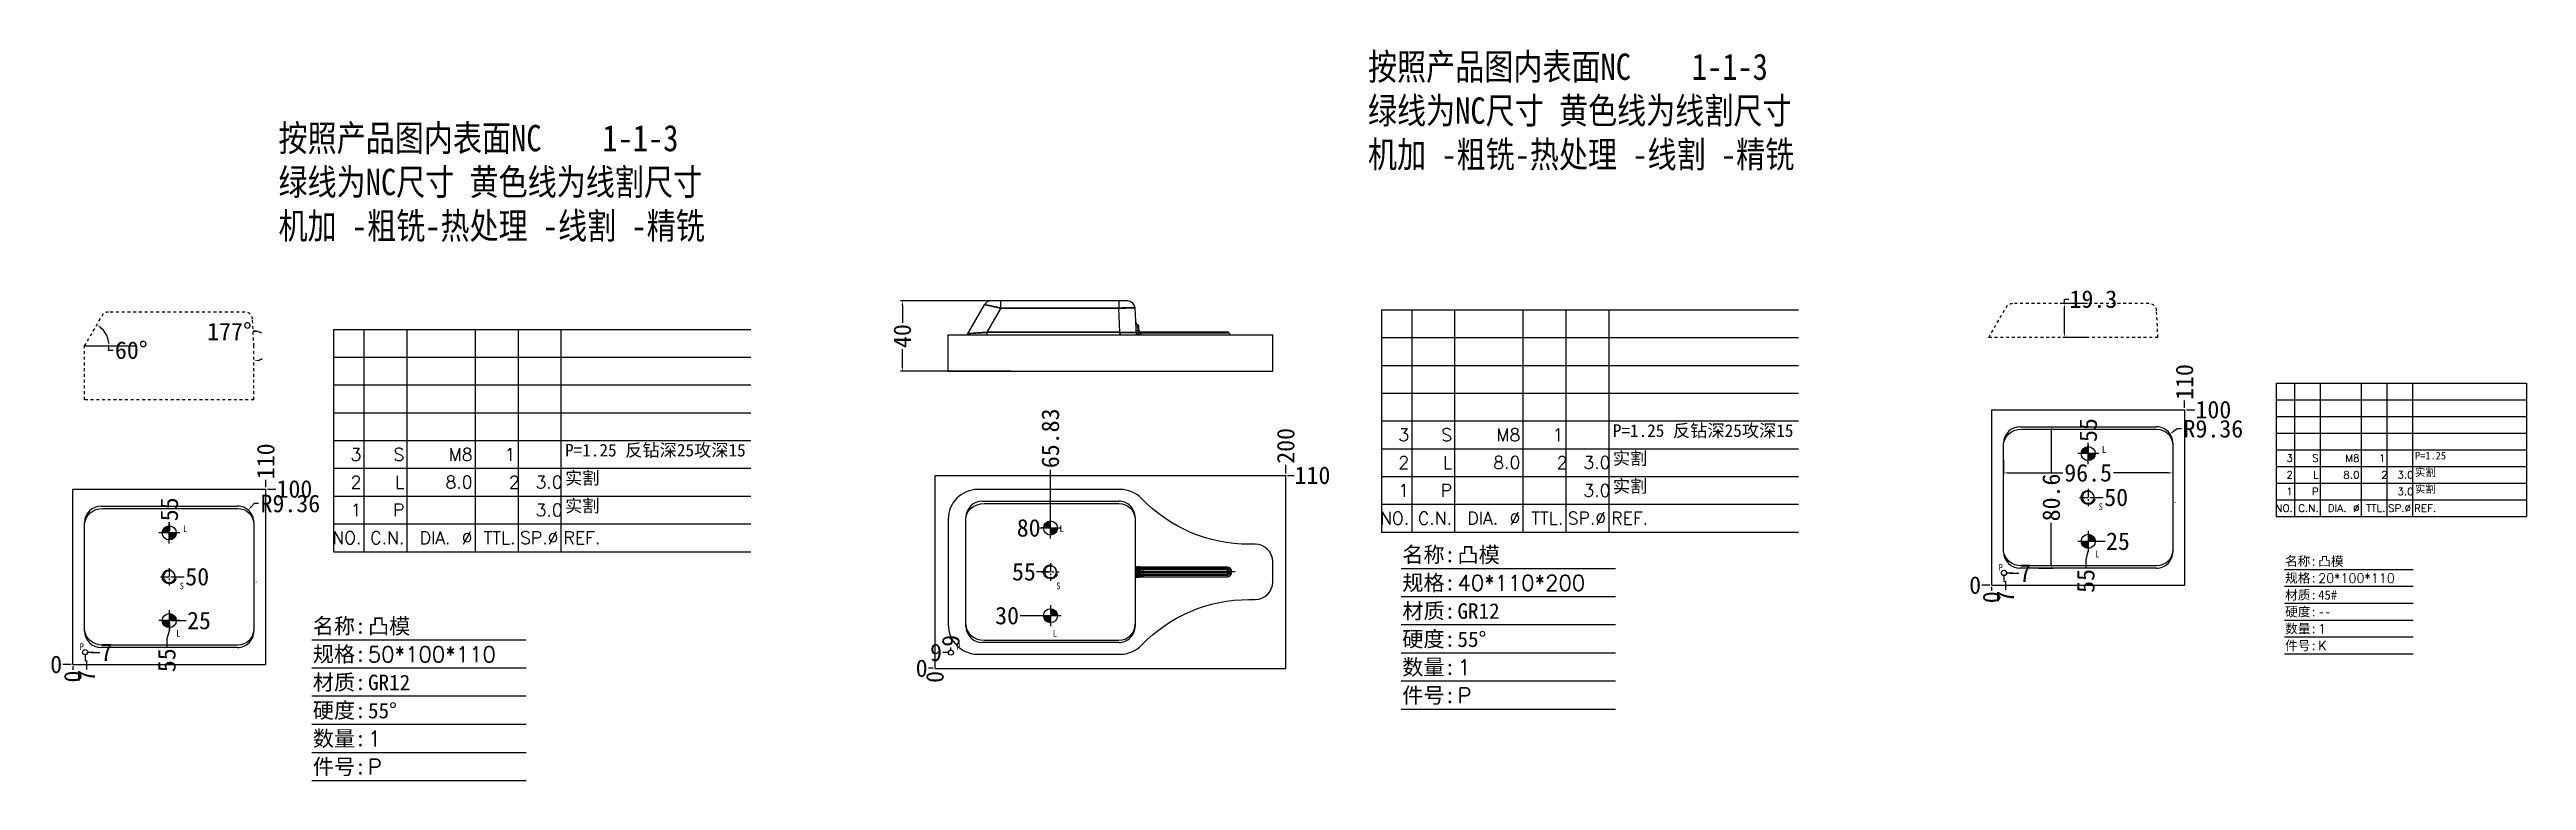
# Model space of a CAD drawing. Header units: millimetres. Extents: x 1371 to 2783, y 14891 to 15308.
import ezdxf
from ezdxf.enums import TextEntityAlignment as Align

# ---------------------------------------------------------------- set-up
doc = ezdxf.new("R2010")
doc.units = ezdxf.units.MM
doc.header["$LTSCALE"] = 16.335
doc.header["$PDMODE"] = 3
doc.header["$PDSIZE"] = 8
doc.linetypes.add('CENTER', pattern=[0.6, 0.375, -0.075, 0.075, -0.075])
doc.linetypes.add('HIDDEN', pattern=[0.2, 0.1, -0.1])
doc.layers.get('0').update_dxf_attribs({"linetype": 'CONTINUOUS'})
doc.layers.get('Defpoints').update_dxf_attribs({"linetype": 'CONTINUOUS'})
doc.layers.add('+BZ', color=1, linetype='CONTINUOUS', lineweight=13)
doc.layers.add('DEFAULT_2', color=8, linetype='HIDDEN')
doc.styles.add('MYCHINA', font='SimSun.ttf')
doc.styles.get("Standard").update_dxf_attribs({"font": 'txt', "width": 0.85})
doc.styles.add('STANDERD', font='TXT.shx')
doc.styles.add('standern', font='txt.shx')
doc.styles.add('文字', font='NSimSun.ttf')
doc.dimstyles.new('ISO-25_WS', dxfattribs={"dimtxt": 10, "dimasz": 2.5, "dimexe": 1, "dimexo": 1, "dimgap": 1, "dimtad": 0, "dimtoh": 1, "dimdsep": 46, "dimtxsty": '文字', "dimcen": 0, "dimclrd": 256, "dimclre": 256, "dimclrt": 256, "dimazin": 2, "dimtp": 0.1, "dimtfac": 1, "dimtofl": 0, "dimtmove": 0, "dimatfit": 3, "dimfxl": 0, "dimtolj": 1, "dimarcsym": 0})

msp = doc.modelspace()

# ---------------------------------------------------------------- texts
at = {"layer": '+BZ', "char_height": 3.84, "width": 78.65622, "attachment_point": 1}
for s, insert in [('L', (2541.385, 15081.471)), ('S', (2539.532, 15048.883)), ('L', (1447.408, 15036.273)), ('L', (1947.143, 15036.348)), ('P', (2482.533, 15014.251)), ('L', (2537.55, 15021.831)), ('S', (1445.555, 15003.685)), ('S', (1945.29, 15003.759)), ('P', (1388.556, 14969.053)), ('L', (1443.573, 14976.633)), ('P', (1888.291, 14969.127)), ('L', (1943.308, 14976.707))]:
    msp.add_mtext(s, dxfattribs=dict(at, insert=insert))
at = {"color": 0, "lineweight": -2, "style": 'STANDERD'}
for s, height, p in [('3', 7.2, (2146.428, 15084.299)), ('S', 7.2, (2170.908, 15084.299)), ('M8', 7.2, (2209.788, 15084.299)), ('1', 7.2, (2234.268, 15084.299)), ('3', 7.2, (1549.103, 15073.137)), ('S', 7.2, (1573.583, 15073.137)), ('M8', 7.2, (1612.463, 15073.137)), ('1', 7.2, (1636.943, 15073.137)), ('2', 7.2, (2146.428, 15068.459)), ('L', 7.2, (2170.908, 15068.459)), ('8.0', 7.2, (2209.788, 15068.459)), ('2', 7.2, (2236.67, 15068.459)), ('3.0', 7.2, (2261.15, 15068.459)), ('3', 4.32, (2650.226, 15072.428)), ('2', 4.32, (2650.226, 15062.924)), ('S', 4.32, (2664.914, 15072.428)), ('L', 4.32, (2664.914, 15062.924)), ('8.0', 4.32, (2688.242, 15062.924)), ('M8', 4.32, (2688.242, 15072.428)), ('1', 4.32, (2702.93, 15072.428)), ('2', 4.32, (2704.372, 15062.924)), ('3.0', 4.32, (2719.06, 15062.924)), ('2', 7.2, (1549.103, 15057.297)), ('L', 7.2, (1573.583, 15057.297)), ('8.0', 7.2, (1612.463, 15057.297)), ('2', 7.2, (1639.345, 15057.297)), ('3.0', 7.2, (1663.825, 15057.297)), ('1', 7.2, (2146.428, 15052.619)), ('P', 7.2, (2170.908, 15052.619)), ('3.0', 7.2, (2261.15, 15052.619)), ('1', 4.32, (2650.226, 15053.42)), ('P', 4.32, (2664.914, 15053.42)), ('3.0', 4.32, (2719.06, 15053.42)), ('1', 7.2, (1549.103, 15041.457)), ('P', 7.2, (1573.583, 15041.457)), ('3.0', 7.2, (1663.825, 15041.457)), ('NO.', 7.2, (2146.428, 15036.779)), ('C.N.', 7.2, (2170.908, 15036.779)), ('DIA. %%c', 7.2, (2209.788, 15036.779)), ('TTL.', 7.2, (2234.268, 15036.779)), ('SP.%%c', 7.2, (2258.748, 15036.779)), ('NO.', 4.32, (2650.226, 15043.916)), ('C.N.', 4.32, (2664.914, 15043.916)), ('DIA. %%c', 4.32, (2688.242, 15043.916)), ('TTL.', 4.32, (2702.93, 15043.916)), ('SP.%%c', 4.32, (2717.618, 15043.916)), ('NO.', 7.2, (1549.103, 15025.617)), ('C.N.', 7.2, (1573.583, 15025.617)), ('DIA. %%c', 7.2, (1612.463, 15025.617)), ('TTL.', 7.2, (1636.943, 15025.617)), ('SP.%%c', 7.2, (1661.423, 15025.617))]:
    msp.add_text(s, height=height, dxfattribs=at).set_placement(p, align=Align.RIGHT)
for height, p in [(7.2, (2261.628, 15036.779)), (4.32, (2719.346, 15043.916)), (7.2, (1664.303, 15025.617))]:
    msp.add_text('REF.', height=height, dxfattribs=at).set_placement(p)
at = {"char_height": 15, "width": 322.98725, "attachment_point": 1}
for insert in [(2122.927, 15305.22), (1501.83, 15264.534)]:
    msp.add_mtext('按照产品图内表面NC    1-1-3\\P绿线为NC尺寸 黄色线为线割尺寸   \\P机加 -粗铣-热处理 -线割 -精铣  \\P          ', dxfattribs=dict(at, insert=insert))
at = {"color": 0, "lineweight": -2, "attachment_point": 1, "style": 'STANDERD'}
for s, insert, char_height, width in [('{\\fNSimSun|b0|i0|c134|p49;P=1.25 反钻深25攻深15}', (1665.193, 15082.752), 7.2, 105.85439), ('{\\fNSimSun|b0|i0|c134|p49;P=1.25 反钻深25攻深15}', (2262.519, 15093.915), 7.2, 105.85439), ('{\\fNSimSun|b0|i0|c134|p49;实割}', (1665.193, 15066.912), 7.2, 105.85439), ('{\\fNSimSun|b0|i0|c134|p49;实割}', (2262.519, 15078.075), 7.2, 105.85439), ('{\\fNSimSun|b0|i0|c134|p49;实割}', (2719.881, 15068.694), 4.32, 63.51263), ('{\\fNSimSun|b0|i0|c134|p49;P=1.25 }', (2719.881, 15078.198), 4.32, 63.51263), ('{\\fNSimSun|b0|i0|c134|p49;实割}', (2262.519, 15062.235), 7.2, 105.85439), ('{\\fNSimSun|b0|i0|c134|p49;实割}', (2719.881, 15059.19), 4.32, 63.51263), ('{\\fNSimSun|b0|i0|c134|p49;实割}', (1665.193, 15051.072), 7.2, 105.85439)]:
    msp.add_mtext(s, dxfattribs=dict(at, insert=insert, char_height=char_height, width=width))

# ---------------------------------------------------------------- blocks, each defined once
blk = doc.blocks.new('loc')
at = {"linetype": 'CENTER'}
for p, q in [((0.75, 0), (-0.75, 0)), ((0.5, -0.05), (-0.5, 0.05)), ((0.5, -0.03), (-0.5, 0.03)), ((0.49, -0.11), (-0.49, 0.11)), ((0.49, -0.08), (-0.49, 0.08)), ((0.48, -0.13), (-0.48, 0.13)), ((0.47, -0.16), (-0.47, 0.16)), ((0.46, -0.19), (-0.46, 0.19)), ((0.45, -0.21), (-0.45, 0.21)), ((0.44, -0.23), (-0.44, 0.23)), ((0.43, -0.26), (-0.43, 0.26)), ((0.41, -0.28), (-0.41, 0.28)), ((0.4, -0.3), (-0.4, 0.3)), ((0.38, -0.32), (-0.38, 0.32)), ((0.36, -0.34), (-0.36, 0.34)), ((0.34, -0.36), (-0.34, 0.36)), ((0.32, -0.38), (-0.32, 0.38)), ((0.3, -0.4), (-0.3, 0.4)), ((0.28, -0.41), (-0.28, 0.41)), ((0.26, -0.43), (-0.26, 0.43)), ((0.23, -0.44), (-0.23, 0.44)), ((0.21, -0.45), (-0.21, 0.45)), ((0.19, -0.46), (-0.19, 0.46)), ((0.16, -0.47), (-0.16, 0.47)), ((0.13, -0.48), (-0.13, 0.48)), ((0.11, -0.49), (-0.11, 0.49)), ((0.08, -0.49), (-0.08, 0.49)), ((0.05, -0.5), (-0.05, 0.5)), ((0.03, -0.5), (-0.03, 0.5)), ((0, -0.75), (0, 0.75))]:
    blk.add_line(p, q, dxfattribs=at)
blk = doc.blocks.new('LSK')
at = {"linetype": 'CENTER'}
for p, q in [((47.6, -277), (60.1, -277)), ((53.9, -283.2), (53.9, -270.7))]:
    blk.add_line(p, q, dxfattribs=at)
blk.add_circle((53.9, -277), 4.25)
blk.add_arc((53.9, -277), 5, 15, 285)
blk = doc.blocks.new('M10')
blk.add_blockref('LSK', (-53.9, 277))
blk = doc.blocks.new('*D222')
at = {"lineweight": -2}
blk.add_line((2477.5, 15002.2), (2472.9, 15002.2), dxfattribs=at)
at = {"layer": 'Defpoints', "color": 0}
for p in [(2472.9, 15002.2), (2478.5, 15002.2), (2478.5, 15002.2)]:
    blk.add_point(p, dxfattribs=at)
at = {"insert": (2469.1, 15002.2), "char_height": 10, "attachment_point": 5, "style": '文字'}
blk.add_mtext('\\A1;0', dxfattribs=at)
blk = doc.blocks.new('*D217')
at = {"lineweight": -2}
blk.add_line((2478.5, 15001.2), (2478.5, 14999.1), dxfattribs=at)
at = {"layer": 'Defpoints', "color": 0}
for p in [(2478.5, 15002.2), (2478.5, 15002.2), (2478.5, 14999.1)]:
    blk.add_point(p, dxfattribs=at)
at = {"insert": (2478.5, 14995.3), "char_height": 10, "attachment_point": 5, "rotation": 90, "style": '文字'}
blk.add_mtext('\\A1;0', dxfattribs=at)
blk = doc.blocks.new('*D223')
at = {"lineweight": -2}
blk.add_line((2534.5, 15027.2), (2543.2, 15027.2), dxfattribs=at)
at = {"layer": 'Defpoints', "color": 0}
for p in [(2533.5, 15027.2), (2543.2, 15027.2), (2478.5, 15002.2)]:
    blk.add_point(p, dxfattribs=at)
at = {"insert": (2550.5, 15027.2), "char_height": 10, "attachment_point": 5, "style": '文字'}
blk.add_mtext('\\A1;25', dxfattribs=at)
blk = doc.blocks.new('*D218')
at = {"lineweight": -2}
blk.add_line((2534.5, 15052.2), (2542.1, 15052.2), dxfattribs=at)
at = {"layer": 'Defpoints', "color": 0}
for p in [(2533.5, 15052.2), (2542.1, 15052.2), (2478.5, 15002.2)]:
    blk.add_point(p, dxfattribs=at)
at = {"insert": (2549.5, 15052.2), "char_height": 10, "attachment_point": 5, "style": '文字'}
blk.add_mtext('\\A1;50', dxfattribs=at)
blk = doc.blocks.new('*D224')
at = {"lineweight": -2}
for p, q in [((2533.5, 15026.2), (2533.5, 15021.9)), ((2533.5, 15021.9), (2532.2, 15016.9)), ((2532.2, 15016.9), (2532.2, 15011.9))]:
    blk.add_line(p, q, dxfattribs=at)
at = {"layer": 'Defpoints', "color": 0}
for p in [(2533.5, 15027.2), (2532.2, 15011.9), (2478.5, 15002.2)]:
    blk.add_point(p, dxfattribs=at)
at = {"insert": (2532.2, 15004.6), "char_height": 10, "attachment_point": 5, "rotation": 90, "style": '文字'}
blk.add_mtext('\\A1;55', dxfattribs=at)
blk = doc.blocks.new('*D225')
at = {"lineweight": -2}
blk.add_line((2588.5, 15103.2), (2588.5, 15107.5), dxfattribs=at)
at = {"layer": 'Defpoints', "color": 0}
for p in [(2588.5, 15107.5), (2588.5, 15102.2), (2478.5, 15002.2)]:
    blk.add_point(p, dxfattribs=at)
at = {"insert": (2588.5, 15118), "char_height": 10, "attachment_point": 5, "rotation": 90, "style": '文字'}
blk.add_mtext('\\A1;110', dxfattribs=at)
blk = doc.blocks.new('*D219')
at = {"lineweight": -2}
blk.add_line((2589.5, 15102.2), (2594.4, 15102.2), dxfattribs=at)
at = {"layer": 'Defpoints', "color": 0}
for p in [(2588.5, 15102.2), (2594.4, 15102.2), (2478.5, 15002.2)]:
    blk.add_point(p, dxfattribs=at)
at = {"insert": (2604.9, 15102.2), "char_height": 10, "attachment_point": 5, "style": '文字'}
blk.add_mtext('\\A1;100', dxfattribs=at)
blk = doc.blocks.new('*D226')
at = {"lineweight": -2}
for p, q in [((2533.5, 15078.2), (2533.5, 15082.2)), ((2533.5, 15082.2), (2533.6, 15078.3)), ((2533.6, 15078.3), (2533.6, 15083.3))]:
    blk.add_line(p, q, dxfattribs=at)
at = {"layer": 'Defpoints', "color": 0}
for p in [(2533.6, 15083.3), (2533.5, 15077.2), (2478.5, 15002.2)]:
    blk.add_point(p, dxfattribs=at)
at = {"insert": (2533.6, 15090.6), "char_height": 10, "attachment_point": 5, "rotation": 90, "style": '文字'}
blk.add_mtext('\\A1;55', dxfattribs=at)
blk = doc.blocks.new('*D227')
at = {"lineweight": -2}
for p, q in [((2485.3, 15073.5), (2485.3, 15065.2)), ((2581.8, 15073.5), (2581.8, 15065.2)), ((2487.8, 15066.2), (2519.1, 15066.2)), ((2579.3, 15066.2), (2548, 15066.2))]:
    blk.add_line(p, q, dxfattribs=at)
for points in [[(2487.8, 15066.6), (2487.8, 15065.8), (2485.3, 15066.2)], [(2579.3, 15066.6), (2579.3, 15065.8), (2581.8, 15066.2)]]:
    blk.add_solid(points)
at = {"layer": 'Defpoints', "color": 0}
for p in [(2485.3, 15074.5), (2581.8, 15074.5), (2485.3, 15066.2)]:
    blk.add_point(p, dxfattribs=at)
at = {"insert": (2533.5, 15066.2), "char_height": 10, "attachment_point": 5, "style": '文字'}
blk.add_mtext('\\A1;96.5', dxfattribs=at)
blk = doc.blocks.new('*D228')
at = {"lineweight": -2}
for p, q in [((2507.8, 15092.5), (2513.5, 15092.5)), ((2512.5, 15090), (2512.5, 15066.7)), ((2512.5, 15014.4), (2512.5, 15037.7)), ((2505.4, 15011.9), (2513.5, 15011.9))]:
    blk.add_line(p, q, dxfattribs=at)
for points in [[(2512, 15090), (2512.9, 15090), (2512.5, 15092.5)], [(2512, 15014.4), (2512.9, 15014.4), (2512.5, 15011.9)]]:
    blk.add_solid(points)
at = {"layer": 'Defpoints', "color": 0}
for p in [(2506.8, 15092.5), (2504.4, 15011.9), (2512.5, 15011.9)]:
    blk.add_point(p, dxfattribs=at)
at = {"insert": (2512.5, 15052.2), "char_height": 10, "attachment_point": 5, "rotation": 90, "style": '文字'}
blk.add_mtext('\\A1;80.6', dxfattribs=at)
blk = doc.blocks.new('GDK')
for p, q in [((0.64, -3.96), (28.24, -3.96)), ((0.64, -7.59), (28.24, -7.59)), ((0.64, -11.21), (28.24, -11.21)), ((0.64, -14.84), (28.24, -14.84)), ((0.64, -18.47), (28.24, -18.47)), ((0.64, -22.09), (28.24, -22.09))]:
    blk.add_line(p, q)
at = {"style": 'MYCHINA'}
for s, p in [('名称:', (0.76, -3.18)), ('规格:', (0.76, -6.81)), ('材质:', (0.76, -10.44)), ('硬度:', (0.76, -14.06)), ('数量:', (0.76, -17.69)), ('件号:', (0.76, -21.32))]:
    blk.add_text(s, height=2, dxfattribs=at).set_placement(p)
for tag, p, style in [('NAME', (7.87, -3.21), 'MYCHINA'), ('DIM', (7.87, -6.84), 'standern'), ('MATERIAL', (7.87, -10.46), 'MYCHINA'), ('HRC', (7.87, -14.09), 'MYCHINA'), ('TTL', (7.87, -17.72), 'standern'), ('NO', (7.87, -21.34), 'standern')]:
    blk.add_attdef(tag, p, '', height=2, dxfattribs=dict(style=style))
blk = doc.blocks.new('*D229')
at = {"lineweight": -2}
for p, q in [((2486.5, 15009.2), (2490.5, 15009.2)), ((2490.5, 15009.2), (2488.9, 15009.1)), ((2488.9, 15009.1), (2493.9, 15009.1))]:
    blk.add_line(p, q, dxfattribs=at)
at = {"layer": 'Defpoints', "color": 0}
for p in [(2478.5, 15002.2), (2485.5, 15009.2), (2493.9, 15009.1)]:
    blk.add_point(p, dxfattribs=at)
at = {"insert": (2497.6, 15009.1), "char_height": 10, "attachment_point": 5, "style": '文字'}
blk.add_mtext('\\A1;7', dxfattribs=at)
blk = doc.blocks.new('*D220')
at = {"lineweight": -2}
for p, q in [((2485.5, 15008.2), (2485.5, 15004.2)), ((2485.5, 15004.2), (2486.3, 15004.4)), ((2486.3, 15004.4), (2486.3, 14999.4))]:
    blk.add_line(p, q, dxfattribs=at)
at = {"layer": 'Defpoints', "color": 0}
for p in [(2478.5, 15002.2), (2485.5, 15009.2), (2486.3, 14999.4)]:
    blk.add_point(p, dxfattribs=at)
at = {"insert": (2486.3, 14995.7), "char_height": 10, "attachment_point": 5, "rotation": 90, "style": '文字'}
blk.add_mtext('\\A1;7', dxfattribs=at)
blk = doc.blocks.new('*D221')
at = {"lineweight": -2}
for p, q in [((2584.3, 15091.3), (2582.2, 15089.8)), ((2586.8, 15091.3), (2584.3, 15091.3))]:
    blk.add_line(p, q, dxfattribs=at)
blk.add_solid([(2582, 15090.2), (2582.4, 15089.5), (2580.2, 15088.4)])
at = {"layer": 'Defpoints', "color": 0}
for p in [(2572.4, 15083.1), (2580.2, 15088.4)]:
    blk.add_point(p, dxfattribs=at)
at = {"insert": (2604.9, 15091.3), "char_height": 10, "attachment_point": 5, "style": '文字'}
blk.add_mtext('\\A1;R9.36', dxfattribs=at)
blk = doc.blocks.new('*D230')
at = {"lineweight": -2}
for p, q in [((2533.1, 15162.7), (2519, 15162.7)), ((2520, 15162.7), (2520, 15165.2)), ((2520, 15165.2), (2522.5, 15165.2)), ((2520, 15145.9), (2520, 15160.2)), ((2533.1, 15143.4), (2519, 15143.4))]:
    blk.add_line(p, q, dxfattribs=at)
for points in [[(2519.6, 15160.2), (2520.4, 15160.2), (2520, 15162.7)], [(2519.6, 15145.9), (2520.4, 15145.9), (2520, 15143.4)]]:
    blk.add_solid(points)
at = {"layer": 'Defpoints', "color": 0}
for p in [(2520, 15162.7), (2534.1, 15162.7), (2534.1, 15143.4)]:
    blk.add_point(p, dxfattribs=at)
at = {"insert": (2536.5, 15165.2), "char_height": 10, "attachment_point": 5, "style": '文字'}
blk.add_mtext('\\A1;19.3', dxfattribs=at)
blk = doc.blocks.new('*D275')
at = {"lineweight": -2}
blk.add_line((1383.6, 14957), (1378.9, 14957), dxfattribs=at)
at = {"layer": 'Defpoints', "color": 0}
for p in [(1378.9, 14957), (1384.6, 14957), (1384.6, 14957)]:
    blk.add_point(p, dxfattribs=at)
at = {"insert": (1375.1, 14957), "char_height": 10, "attachment_point": 5, "style": '文字'}
blk.add_mtext('\\A1;0', dxfattribs=at)
blk = doc.blocks.new('*D260')
at = {"lineweight": -2}
blk.add_line((1384.6, 14956), (1384.6, 14953.9), dxfattribs=at)
at = {"layer": 'Defpoints', "color": 0}
for p in [(1384.6, 14957), (1384.6, 14957), (1384.6, 14953.9)]:
    blk.add_point(p, dxfattribs=at)
at = {"insert": (1384.6, 14950.1), "char_height": 10, "attachment_point": 5, "rotation": 90, "style": '文字'}
blk.add_mtext('\\A1;0', dxfattribs=at)
blk = doc.blocks.new('*D276')
at = {"lineweight": -2}
blk.add_line((1440.6, 14982), (1449.2, 14982), dxfattribs=at)
at = {"layer": 'Defpoints', "color": 0}
for p in [(1439.6, 14982), (1449.2, 14982), (1384.6, 14957)]:
    blk.add_point(p, dxfattribs=at)
at = {"insert": (1456.5, 14982), "char_height": 10, "attachment_point": 5, "style": '文字'}
blk.add_mtext('\\A1;25', dxfattribs=at)
blk = doc.blocks.new('*D261')
at = {"lineweight": -2}
blk.add_line((1440.6, 15007), (1448.1, 15007), dxfattribs=at)
at = {"layer": 'Defpoints', "color": 0}
for p in [(1439.6, 15007), (1448.1, 15007), (1384.6, 14957)]:
    blk.add_point(p, dxfattribs=at)
at = {"insert": (1455.5, 15007), "char_height": 10, "attachment_point": 5, "style": '文字'}
blk.add_mtext('\\A1;50', dxfattribs=at)
blk = doc.blocks.new('*D277')
at = {"lineweight": -2}
for p, q in [((1439.6, 14976.7), (1438.2, 14971.7)), ((1438.2, 14971.7), (1438.2, 14966.7)), ((1439.6, 14981), (1439.6, 14976.7))]:
    blk.add_line(p, q, dxfattribs=at)
at = {"layer": 'Defpoints', "color": 0}
for p in [(1439.6, 14982), (1384.6, 14957), (1438.2, 14966.7)]:
    blk.add_point(p, dxfattribs=at)
at = {"insert": (1438.2, 14959.4), "char_height": 10, "attachment_point": 5, "rotation": 90, "style": '文字'}
blk.add_mtext('\\A1;55', dxfattribs=at)
blk = doc.blocks.new('*D278')
at = {"lineweight": -2}
blk.add_line((1494.6, 15058), (1494.6, 15062.3), dxfattribs=at)
at = {"layer": 'Defpoints', "color": 0}
for p in [(1494.6, 15062.3), (1494.6, 15057), (1384.6, 14957)]:
    blk.add_point(p, dxfattribs=at)
at = {"insert": (1494.6, 15072.8), "char_height": 10, "attachment_point": 5, "rotation": 90, "style": '文字'}
blk.add_mtext('\\A1;110', dxfattribs=at)
blk = doc.blocks.new('*D262')
at = {"lineweight": -2}
blk.add_line((1495.6, 15057), (1500.4, 15057), dxfattribs=at)
at = {"layer": 'Defpoints', "color": 0}
for p in [(1494.6, 15057), (1500.4, 15057), (1384.6, 14957)]:
    blk.add_point(p, dxfattribs=at)
at = {"insert": (1510.9, 15057), "char_height": 10, "attachment_point": 5, "style": '文字'}
blk.add_mtext('\\A1;100', dxfattribs=at)
blk = doc.blocks.new('*D279')
at = {"lineweight": -2}
for p, q in [((1439.6, 15033.1), (1439.6, 15038.1)), ((1439.6, 15033), (1439.6, 15037)), ((1439.6, 15037), (1439.6, 15033.1))]:
    blk.add_line(p, q, dxfattribs=at)
at = {"layer": 'Defpoints', "color": 0}
for p in [(1439.6, 15038.1), (1439.6, 15032), (1384.6, 14957)]:
    blk.add_point(p, dxfattribs=at)
at = {"insert": (1439.6, 15045.4), "char_height": 10, "attachment_point": 5, "rotation": 90, "style": '文字'}
blk.add_mtext('\\A1;55', dxfattribs=at)
blk = doc.blocks.new('*D263')
at = {"lineweight": -2}
for p, q in [((1392.6, 14964), (1396.6, 14964)), ((1396.6, 14964), (1395, 14963.9)), ((1395, 14963.9), (1400, 14963.9))]:
    blk.add_line(p, q, dxfattribs=at)
at = {"layer": 'Defpoints', "color": 0}
for p in [(1384.6, 14957), (1391.6, 14964), (1400, 14963.9)]:
    blk.add_point(p, dxfattribs=at)
at = {"insert": (1403.7, 14963.9), "char_height": 10, "attachment_point": 5, "style": '文字'}
blk.add_mtext('\\A1;7', dxfattribs=at)
blk = doc.blocks.new('*D256')
at = {"lineweight": -2}
for p, q in [((1391.6, 14963), (1391.6, 14959)), ((1391.6, 14959), (1392.3, 14959.2)), ((1392.3, 14959.2), (1392.3, 14954.2))]:
    blk.add_line(p, q, dxfattribs=at)
at = {"layer": 'Defpoints', "color": 0}
for p in [(1384.6, 14957), (1391.6, 14964), (1392.3, 14954.2)]:
    blk.add_point(p, dxfattribs=at)
at = {"insert": (1392.3, 14950.5), "char_height": 10, "attachment_point": 5, "rotation": 90, "style": '文字'}
blk.add_mtext('\\A1;7', dxfattribs=at)
blk = doc.blocks.new('*D264')
at = {"lineweight": -2}
blk.add_line((1875.1, 14954.8), (1872.4, 14954.8), dxfattribs=at)
at = {"layer": 'Defpoints', "color": 0}
for p in [(1872.4, 14954.8), (1876.1, 14954.8), (1876.1, 14954.8)]:
    blk.add_point(p, dxfattribs=at)
at = {"insert": (1868.5, 14954.8), "char_height": 10, "attachment_point": 5, "style": '文字'}
blk.add_mtext('\\A1;0', dxfattribs=at)
blk = doc.blocks.new('*D257')
at = {"lineweight": -2}
blk.add_line((1876.1, 14953.8), (1876.1, 14953.8), dxfattribs=at)
at = {"layer": 'Defpoints', "color": 0}
for p in [(1876.1, 14954.8), (1876.1, 14954.8), (1876.1, 14953.8)]:
    blk.add_point(p, dxfattribs=at)
at = {"insert": (1876.1, 14949.9), "char_height": 10, "attachment_point": 5, "rotation": 90, "style": '文字'}
blk.add_mtext('\\A1;0', dxfattribs=at)
blk = doc.blocks.new('*D265')
at = {"lineweight": -2}
blk.add_line((1885.1, 14964.8), (1885.1, 14966.7), dxfattribs=at)
at = {"layer": 'Defpoints', "color": 0}
for p in [(1876.1, 14954.8), (1885.1, 14966.7), (1885.1, 14963.8)]:
    blk.add_point(p, dxfattribs=at)
at = {"insert": (1885.1, 14970.5), "char_height": 10, "attachment_point": 5, "rotation": 90, "style": '文字'}
blk.add_mtext('\\A1;9', dxfattribs=at)
blk = doc.blocks.new('*D258')
at = {"lineweight": -2}
blk.add_line((1884.1, 14963.8), (1880.6, 14963.8), dxfattribs=at)
at = {"layer": 'Defpoints', "color": 0}
for p in [(1876.1, 14954.8), (1880.6, 14963.8), (1885.1, 14963.8)]:
    blk.add_point(p, dxfattribs=at)
at = {"insert": (1876.7, 14963.8), "char_height": 10, "attachment_point": 5, "style": '文字'}
blk.add_mtext('\\A1;9', dxfattribs=at)
blk = doc.blocks.new('*D266')
at = {"lineweight": -2}
blk.add_line((2076.1, 15065.8), (2076.1, 15070.7), dxfattribs=at)
at = {"layer": 'Defpoints', "color": 0}
for p in [(2076.1, 15070.7), (2076.1, 15064.8), (1876.1, 14954.8)]:
    blk.add_point(p, dxfattribs=at)
at = {"insert": (2076.1, 15081.6), "char_height": 10, "attachment_point": 5, "rotation": 90, "style": '文字'}
blk.add_mtext('\\A1;200', dxfattribs=at)
blk = doc.blocks.new('*D259')
at = {"lineweight": -2}
blk.add_line((2077.1, 15064.8), (2080.8, 15064.8), dxfattribs=at)
at = {"layer": 'Defpoints', "color": 0}
for p in [(2076.1, 15064.8), (2080.8, 15064.8), (1876.1, 14954.8)]:
    blk.add_point(p, dxfattribs=at)
at = {"insert": (2091.3, 15064.8), "char_height": 10, "attachment_point": 5, "style": '文字'}
blk.add_mtext('\\A1;110', dxfattribs=at)
blk = doc.blocks.new('*D267')
at = {"lineweight": -2}
for p, q in [((1929.6, 14984.8), (1924.6, 14984.8)), ((1934.6, 14984.8), (1929.6, 14984.8)), ((1940.9, 14984.8), (1934.6, 14984.8))]:
    blk.add_line(p, q, dxfattribs=at)
at = {"layer": 'Defpoints', "color": 0}
for p in [(1924.6, 14984.8), (1941.9, 14984.8), (1876.1, 14954.8)]:
    blk.add_point(p, dxfattribs=at)
at = {"insert": (1917.2, 14984.8), "char_height": 10, "attachment_point": 5, "style": '文字'}
blk.add_mtext('\\A1;30', dxfattribs=at)
blk = doc.blocks.new('*D268')
at = {"lineweight": -2}
blk.add_line((1940.9, 15009.8), (1934, 15009.8), dxfattribs=at)
at = {"layer": 'Defpoints', "color": 0}
for p in [(1934, 15009.8), (1941.9, 15009.8), (1876.1, 14954.8)]:
    blk.add_point(p, dxfattribs=at)
at = {"insert": (1926.8, 15009.8), "char_height": 10, "attachment_point": 5, "style": '文字'}
blk.add_mtext('\\A1;55', dxfattribs=at)
blk = doc.blocks.new('*D269')
at = {"lineweight": -2}
blk.add_line((1940.9, 15034.8), (1936.9, 15034.8), dxfattribs=at)
at = {"layer": 'Defpoints', "color": 0}
for p in [(1936.9, 15034.8), (1941.9, 15034.8), (1876.1, 14954.8)]:
    blk.add_point(p, dxfattribs=at)
at = {"insert": (1929.5, 15034.8), "char_height": 10, "attachment_point": 5, "style": '文字'}
blk.add_mtext('\\A1;80', dxfattribs=at)
blk = doc.blocks.new('*D270')
at = {"lineweight": -2}
blk.add_line((1941.9, 15035.8), (1941.9, 15067.9), dxfattribs=at)
at = {"layer": 'Defpoints', "color": 0}
for p in [(1941.9, 15067.9), (1941.9, 15034.8), (1876.1, 14954.8)]:
    blk.add_point(p, dxfattribs=at)
at = {"insert": (1941.9, 15085.9), "char_height": 10, "attachment_point": 5, "rotation": 90, "style": '文字'}
blk.add_mtext('\\A1;65.83', dxfattribs=at)
blk = doc.blocks.new('*D271')
at = {"lineweight": -2}
for p, q in [((1919.4, 15164.2), (1856.5, 15164.2)), ((1857.5, 15161.7), (1857.5, 15151.7)), ((1919.4, 15124.2), (1856.5, 15124.2)), ((1857.5, 15126.7), (1857.5, 15136.7))]:
    blk.add_line(p, q, dxfattribs=at)
for points in [[(1857.1, 15161.7), (1857.9, 15161.7), (1857.5, 15164.2)], [(1857.1, 15126.7), (1857.9, 15126.7), (1857.5, 15124.2)]]:
    blk.add_solid(points)
at = {"layer": 'Defpoints', "color": 0}
for p in [(1857.5, 15164.2), (1920.4, 15164.2), (1920.4, 15124.2)]:
    blk.add_point(p, dxfattribs=at)
at = {"insert": (1857.5, 15144.2), "char_height": 10, "attachment_point": 5, "rotation": 90, "style": '文字'}
blk.add_mtext('\\A1;40', dxfattribs=at)
blk = doc.blocks.new('*D272')
at = {"lineweight": -2}
blk.add_line((1489.9, 15146.8), (1487.4, 15146.8), dxfattribs=at)
for start, end in [(76.1392, 93), (59.2785, 76.1392), (286.8608, 303.7215)]:
    blk.add_arc((1487.8, 15138.5), 8.53, start, end, dxfattribs=at)
for points in [[(1489.8, 15146.4), (1489.9, 15147.2), (1487.4, 15147)], [(1490.4, 15129.9), (1490.2, 15130.7), (1487.8, 15130)]]:
    blk.add_solid(points)
at = {"layer": 'Defpoints', "color": 0}
for p in [(1487, 15153.8), (1487.8, 15138.5), (1487.8, 15138.5), (1480.5, 15134.1), (1487.8, 15107.9)]:
    blk.add_point(p, dxfattribs=at)
at = {"insert": (1473.9, 15146.8), "char_height": 10, "attachment_point": 5, "style": '文字'}
blk.add_mtext('\\A1;177°', dxfattribs=at)
blk = doc.blocks.new('*D273')
at = {"lineweight": -2}
blk.add_line((1405, 15136.1), (1407.5, 15136.1), dxfattribs=at)
for start, end in [(10.3034, 49.6966), (349.6966, 0)]:
    blk.add_arc((1391.3, 15138.6), 13.9, start, end, dxfattribs=at)
for points in [[(1400.1, 15148.8), (1400.6, 15149.5), (1398.3, 15150.6)], [(1405.4, 15141.1), (1404.6, 15141), (1405.2, 15138.6)]]:
    blk.add_solid(points)
at = {"layer": 'Defpoints', "color": 0}
for p in [(1401.2, 15155.7), (1391.3, 15138.6), (1391.3, 15138.6), (1402, 15147.5), (1420.7, 15138.6)]:
    blk.add_point(p, dxfattribs=at)
at = {"insert": (1417.9, 15136.1), "char_height": 10, "attachment_point": 5, "style": '文字'}
blk.add_mtext('\\A1;60°', dxfattribs=at)
blk = doc.blocks.new('*D274')
at = {"lineweight": -2}
for p, q in [((1487.9, 15048.7), (1486.3, 15046.8)), ((1490.4, 15048.7), (1487.9, 15048.7))]:
    blk.add_line(p, q, dxfattribs=at)
blk.add_solid([(1486, 15047.1), (1486.6, 15046.6), (1484.6, 15045)])
at = {"layer": 'Defpoints', "color": 0}
for p in [(1484.6, 15045), (1478.5, 15037.9)]:
    blk.add_point(p, dxfattribs=at)
at = {"insert": (1508.6, 15048.7), "char_height": 10, "attachment_point": 5, "style": '文字'}
blk.add_mtext('\\A1;R9.36', dxfattribs=at)

# ---------------------------------------------------------------- dimensions: what is measured, and where the dimension line sits
for base, p1, p2, picture, middle in [((2520.003, 15162.694), (2534.071, 15143.394), (2534.071, 15162.694), '*D230', (2536.475, 15165.194)), ((2512.46227, 15011.87794), (2506.84555, 15092.48292), (2504.35695, 15011.87794), '*D228', (2512.46227, 15052.18043))]:
    dim = msp.add_linear_dim(base=base, p1=p1, p2=p2, angle=90, dimstyle='ISO-25_WS')
    dim.commit()
    dim.dimension.update_dxf_attribs({"geometry": picture, "text_midpoint": middle})
for base, line1, line2, picture, middle in [((1401.986, 15147.52), ((1391.322, 15138.572), (1401.228, 15155.73)), ((1391.322, 15138.572), (1420.681, 15138.572)), '*D273', (1417.88, 15136.082)), ((1480.514, 15134.098), ((1487.822, 15107.88), (1487.822, 15138.49)), ((1487.822, 15138.49), (1487.02, 15153.805)), '*D272', (1473.92, 15146.768))]:
    dim = msp.add_angular_dim_2l(base=base, line1=line1, line2=line2, dimstyle='ISO-25_WS')
    dim.commit()
    dim.dimension.update_dxf_attribs({"geometry": picture, "text_midpoint": middle})
at = {"color": 2}
dim = msp.add_linear_dim(base=(1857.531, 15164.186), p1=(1920.361, 15124.186), p2=(1920.361, 15164.186), angle=90, dimstyle='ISO-25_WS', dxfattribs=at)
dim.commit()
dim.dimension.update_dxf_attribs({"geometry": '*D271', "text_midpoint": (1857.531, 15144.186)})
for feature_location, offset, dtype, origin, picture, middle in [((2588.543, 15102.18), (0, 5.321), 1, (2478.545, 15002.18), '*D225', (2588.543, 15118.001)), ((2588.543, 15102.18), (5.829, 0), 0, (2478.545, 15002.18), '*D219', (2604.872, 15102.18)), ((2533.547, 15077.18), (0.01, 6.165), 1, (2478.545, 15002.18), '*D226', (2533.557, 15090.595)), ((1494.567, 15056.982), (0, 5.321), 1, (1384.569, 14956.982), '*D278', (1494.567, 15072.803)), ((1494.567, 15056.982), (5.829, 0), 0, (1384.569, 14956.982), '*D262', (1510.895, 15056.982)), ((1439.57, 15031.982), (0.01, 6.165), 1, (1384.569, 14956.982), '*D279', (1439.58, 15045.397)), ((2533.545, 15052.18), (8.58, 0), 0, (2478.545, 15002.18), '*D218', (2549.459, 15052.18)), ((2533.547, 15027.18), (9.632, 0), 0, (2478.545, 15002.18), '*D223', (2550.484, 15027.18)), ((2533.547, 15027.18), (-1.325, -15.302), 1, (2478.545, 15002.18), '*D224', (2532.221, 15004.628)), ((1439.569, 15006.982), (8.58, 0), 0, (1384.569, 14956.982), '*D261', (1455.482, 15006.982)), ((2485.545, 15009.18), (8.399, -0.065), 0, (2478.545, 15002.18), '*D229', (2497.639, 15009.116)), ((2478.545369017, 15002.180430899), (-5.622742648, 0), 0, (2478.545369017, 15002.180430899), '*D222', (2469.061515259, 15002.180430899)), ((2478.545369017, 15002.180430899), (0, -3.053666049), 1, (2478.545369017, 15002.180430899), '*D217', (2478.545369017, 14995.265653739)), ((2485.545, 15009.18), (0.738, -9.765), 1, (2478.545, 15002.18), '*D220', (2486.283, 14995.721)), ((1439.57, 14981.982), (9.632, 0), 0, (1384.569, 14956.982), '*D276', (1456.508, 14981.982)), ((1439.57, 14981.982), (-1.325, -15.302), 1, (1384.569, 14956.982), '*D277', (1438.245, 14959.43)), ((1391.569, 14963.982), (8.399, -0.065), 0, (1384.569, 14956.982), '*D263', (1403.662, 14963.918)), ((1885.121, 14963.786), (-4.563, 0), 0, (1876.121, 14954.786), '*D258', (1876.697, 14963.786)), ((1885.121, 14963.786), (0, 2.87), 1, (1876.121, 14954.786), '*D265', (1885.121, 14970.517)), ((1384.568503154, 14956.982224666), (-5.622742648, 0), 0, (1384.568503154, 14956.982224666), '*D275', (1375.084649395, 14956.982224666)), ((1384.568503154, 14956.982224666), (0, -3.053666049), 1, (1384.568503154, 14956.982224666), '*D260', (1384.568503154, 14950.067447506)), ((1391.569, 14963.982), (0.738, -9.765), 1, (1384.569, 14956.982), '*D256', (1392.306, 14950.523))]:
    dim = msp.add_ordinate_dim(feature_location=feature_location, offset=offset, dtype=dtype, origin=origin, dimstyle='ISO-25_WS')
    dim.commit()
    dim.dimension.update_dxf_attribs({"geometry": picture, "text_midpoint": middle})
for feature_location, offset, dtype, origin, picture, middle in [((1941.949, 15034.784), (0, 33.161), 1, (1876.121, 14954.786), '*D270', (1941.949, 15085.944)), ((2076.121, 15064.786), (0, 5.917), 1, (1876.121, 14954.786), '*D266', (2076.121, 15081.648)), ((2076.121, 15064.786), (4.659, 0), 0, (1876.121, 14954.786), '*D259', (2091.28, 15064.786)), ((1941.949, 15034.784), (-5.031, 0), 0, (1876.121, 14954.786), '*D269', (1929.473, 15034.784)), ((1941.949, 15009.786), (-7.934, 0), 0, (1876.121, 14954.786), '*D268', (1926.765, 15009.786)), ((1941.949, 14984.784), (-17.392, -0.02), 0, (1876.121, 14954.786), '*D267', (1917.224, 14984.764)), ((1876.120958612, 14954.78610117), (-3.719933107, 0), 0, (1876.120958612, 14954.78610117), '*D264', (1868.539914394, 14954.78610117)), ((1876.120958612, 14954.78610117), (0, -0.991492745), 1, (1876.120958612, 14954.78610117), '*D257', (1876.120958612, 14949.933497314))]:
    dim = msp.add_ordinate_dim(feature_location=feature_location, offset=offset, dtype=dtype, origin=origin, dimstyle='ISO-25_WS', dxfattribs=at)
    dim.commit()
    dim.dimension.update_dxf_attribs({"geometry": picture, "text_midpoint": middle})
for center, mpoint, picture, middle in [((2572.439, 15083.123), (2580.151, 15088.427), '*D221', (2604.91, 15091.26)), ((1478.462, 15037.925), (1484.645, 15044.952), '*D274', (1508.586, 15048.707))]:
    dim = msp.add_radius_dim(center=center, mpoint=mpoint, dimstyle='ISO-25_WS', dxfattribs=at)
    dim.commit()
    dim.dimension.update_dxf_attribs({"geometry": picture, "text_midpoint": middle})
dim = msp.add_linear_dim(base=(2485.299, 15066.233), p1=(2581.799, 15074.461), p2=(2485.299, 15074.461), dimstyle='ISO-25_WS')
dim.commit()
dim.dimension.update_dxf_attribs({"geometry": '*D227', "text_midpoint": (2533.549, 15066.233)})

# ---------------------------------------------------------------- linework, layer by layer
at = {"color": 3, "linetype": 'Continuous'}
for p, q in [((1894.433, 15144.886), (1904.335, 15162.036)), ((1913.681, 15160.147), (1905.711, 15146.344)), ((1905.711, 15146.307), (1913.681, 15160.111)), ((1985.832, 15164.186), (1908.058, 15164.186)), ((1913.681, 15160.147), (1913.681, 15164.186)), ((1913.681, 15160.147), (1913.681, 15160.111)), ((1913.681, 15160.147), (1980.839, 15160.147)), ((1980.839, 15160.111), (1913.681, 15160.111)), ((1980.839, 15164.186), (1980.839, 15160.147)), ((1980.839, 15160.111), (1980.839, 15160.147)), ((1981.562, 15146.344), (1980.839, 15160.147)), ((1990.062, 15160.227), (1990.065, 15160.227)), ((1990.924, 15144.886), (1990.126, 15160.111)), ((1990.126, 15160.111), (1990.126, 15160.111)), ((1905.711, 15145.586), (1905.711, 15146.344)), ((1981.562, 15146.344), (1905.711, 15146.344)), ((1981.562, 15146.307), (1905.711, 15146.307)), ((1905.711, 15145.586), (1905.711, 15144.886)), ((1990.679, 15149.554), (1991.378, 15149.585)), ((1990.789, 15146.331), (1990.848, 15146.34)), ((1992.392, 15147.435), (1990.795, 15147.351)), ((1991.622, 15150.819), (1991.801, 15147.404)), ((1992.194, 15145.614), (1992.193, 15145.782)), ((1992.392, 15147.435), (1992.261, 15149.938)), ((2042.875, 15146.487), (1993.391, 15146.487)), ((1993.391, 15146.487), (1993.391, 15144.886)), ((2043.788, 15145.894), (1993.391, 15145.894)), ((1893.701, 14978.844), (1893.701, 15040.729)), ((1903.061, 15050.089), (1980.834, 15050.089)), ((1903.061, 15050.089), (1980.834, 15050.089)), ((1990.201, 15040.722), (1990.201, 14978.85)), ((1990.201, 15040.722), (1990.201, 14978.85)), ((1990.679, 15012.552), (1990.795, 15012.552)), ((1990.849, 15012.714), (1992.347, 15012.714)), ((1991.424, 15012.555), (1991.378, 15012.555)), ((1991.548, 15012.784), (1992.347, 15012.784)), ((1991.801, 15010.999), (1991.685, 15010.999)), ((1992.016, 15011.642), (1991.97, 15011.642)), ((1992.087, 15011.657), (1992.016, 15011.642)), ((1992.347, 15012.784), (1992.347, 15012.714)), ((1993.391, 15012.553), (1994.72, 15012.553)), ((1993.391, 15007.02), (1993.391, 15012.553)), ((2042.575, 15011), (1993.391, 15011)), ((2042.575, 15012.553), (1994.72, 15012.553)), ((1994.72, 15012.553), (1994.72, 15007.02)), ((2042.575, 15011.639), (1994.72, 15011.639)), ((2042.575, 15012.553), (2042.575, 15010.086)), ((1990.795, 15007.02), (1990.679, 15007.02)), ((1990.849, 15006.858), (1992.347, 15006.858)), ((1991.378, 15007.017), (1991.424, 15007.017)), ((1992.347, 15006.788), (1991.548, 15006.788)), ((1991.685, 15008.573), (1991.801, 15008.573)), ((1991.97, 15007.931), (1992.016, 15007.931)), ((1992.016, 15007.931), (1992.087, 15007.915)), ((1992.976, 15010.089), (1992.277, 15010.086)), ((1992.277, 15009.486), (1992.976, 15009.483)), ((1992.347, 15006.858), (1992.347, 15006.788)), ((1992.392, 15009.486), (1992.392, 15010.086)), ((1992.976, 15010.089), (1993.022, 15010.089)), ((1993.022, 15009.483), (1992.976, 15009.483)), ((1993.093, 15010.086), (1993.022, 15010.089)), ((1993.022, 15010.089), (1993.022, 15009.483)), ((1993.093, 15010.086), (1993.022, 15010.089)), ((1993.022, 15009.483), (1993.391, 15009.486)), ((1993.022, 15009.483), (1993.093, 15009.486)), ((1993.093, 15010.086), (2042.575, 15010.086)), ((2042.575, 15009.486), (1993.093, 15009.486)), ((1993.391, 15008.573), (2042.575, 15008.573)), ((1994.72, 15007.02), (1993.391, 15007.02)), ((1994.72, 15007.933), (2042.575, 15007.933)), ((1994.72, 15007.02), (2042.575, 15007.02)), ((2047.183, 15009.786), (2008.067, 15009.786)), ((2042.575, 15009.486), (2042.575, 15007.02)), ((1980.834, 14969.484), (1903.061, 14969.484))]:
    msp.add_line(p, q, dxfattribs=at)
at = {"color": 0, "lineweight": -2}
for p, q in [((2130.588, 15159.179), (2130.588, 15032.459)), ((2130.588, 15159.179), (2368.373, 15159.179)), ((2147.868, 15159.179), (2147.868, 15032.459)), ((2172.348, 15159.179), (2172.348, 15032.459)), ((2211.228, 15159.179), (2211.228, 15032.459)), ((2235.708, 15159.179), (2235.708, 15032.459)), ((2260.188, 15159.179), (2260.188, 15032.459)), ((1533.263, 15148.017), (1533.263, 15021.297)), ((1533.263, 15148.017), (1771.048, 15148.017)), ((1550.543, 15148.017), (1550.543, 15021.297)), ((1575.023, 15148.017), (1575.023, 15021.297)), ((1613.903, 15148.017), (1613.903, 15021.297)), ((1638.383, 15148.017), (1638.383, 15021.297)), ((1662.863, 15148.017), (1662.863, 15021.297)), ((2130.588, 15143.339), (2368.373, 15143.339)), ((1533.263, 15132.177), (1771.048, 15132.177)), ((2130.588, 15127.499), (2368.373, 15127.499)), ((1533.263, 15116.337), (1771.048, 15116.337)), ((2130.588, 15111.659), (2368.373, 15111.659)), ((2640.722, 15117.356), (2640.722, 15041.324)), ((2640.722, 15117.356), (2783.394, 15117.356)), ((2651.09, 15117.356), (2651.09, 15041.324)), ((2665.778, 15117.356), (2665.778, 15041.324)), ((2689.106, 15117.356), (2689.106, 15041.324)), ((2703.794, 15117.356), (2703.794, 15041.324)), ((2718.482, 15117.356), (2718.482, 15041.324)), ((2783.394, 15117.356), (2783.394, 15041.324)), ((1533.263, 15100.497), (1771.048, 15100.497)), ((2130.588, 15095.819), (2368.373, 15095.819)), ((2640.722, 15107.852), (2783.394, 15107.852)), ((2640.722, 15098.348), (2783.394, 15098.348)), ((1533.263, 15084.657), (1771.048, 15084.657)), ((2640.722, 15088.844), (2783.394, 15088.844)), ((1533.263, 15068.817), (1771.048, 15068.817)), ((2130.588, 15079.979), (2368.373, 15079.979)), ((2640.722, 15079.34), (2783.394, 15079.34)), ((2640.722, 15069.836), (2783.394, 15069.836)), ((1533.263, 15052.977), (1771.048, 15052.977)), ((2130.588, 15064.139), (2368.373, 15064.139)), ((2640.722, 15060.332), (2783.394, 15060.332)), ((2130.588, 15048.299), (2368.373, 15048.299)), ((2640.722, 15050.828), (2783.394, 15050.828)), ((2640.722, 15041.324), (2783.394, 15041.324)), ((1533.263, 15037.137), (1771.048, 15037.137)), ((2130.588, 15032.459), (2368.373, 15032.459)), ((1533.263, 15021.297), (1771.048, 15021.297))]:
    msp.add_line(p, q, dxfattribs=at)
for p, q in [((1391.322, 15138.572), (1420.681, 15138.572)), ((2478.545, 15102.18), (2588.543, 15102.18)), ((2478.545, 15002.18), (2478.545, 15102.18)), ((2588.543, 15002.18), (2588.543, 15102.18)), ((1384.569, 15056.982), (1494.567, 15056.982)), ((1384.569, 14956.982), (1384.569, 15056.982)), ((1494.567, 14956.982), (1494.567, 15056.982)), ((1876.121, 15064.786), (2076.121, 15064.786)), ((1876.121, 14954.786), (1876.121, 15064.786)), ((2076.121, 14954.786), (2076.121, 15064.786)), ((2478.545, 15002.18), (2588.543, 15002.18)), ((1384.569, 14956.982), (1494.567, 14956.982)), ((1876.121, 14954.786), (2076.121, 14954.786))]:
    msp.add_line(p, q)
at = {"color": 2}
for p, q in [((1883.621, 15124.186), (1883.621, 15144.886)), ((1883.621, 15144.886), (2068.621, 15144.886)), ((2068.621, 15124.186), (2068.621, 15144.886)), ((1883.621, 15124.186), (2068.621, 15124.186)), ((2485.299, 15021.238), (2485.299, 15083.123)), ((2485.299, 15021.238), (2485.299, 15083.123)), ((2494.659, 15092.483), (2572.432, 15092.483)), ((2494.659, 15092.483), (2572.432, 15092.483)), ((2581.799, 15083.116), (2581.799, 15021.244)), ((2581.799, 15083.116), (2581.799, 15021.244)), ((1400.682, 15047.285), (1478.455, 15047.285)), ((1400.682, 15047.285), (1478.455, 15047.285)), ((1893.701, 14978.844), (1893.701, 15040.729)), ((2583.219, 15049.182), (2583.219, 15049.253)), ((2583.219, 15049.182), (2583.219, 15049.253)), ((1391.322, 14976.04), (1391.322, 15037.925)), ((1391.322, 14976.04), (1391.322, 15037.925)), ((1487.822, 15037.918), (1487.822, 14976.046)), ((1487.822, 15037.918), (1487.822, 14976.046)), ((2572.432, 15011.878), (2494.659, 15011.878)), ((2572.432, 15011.878), (2494.659, 15011.878)), ((1489.242, 15003.984), (1489.242, 15004.054)), ((1489.242, 15003.984), (1489.242, 15004.054)), ((1478.455, 14966.68), (1400.682, 14966.68)), ((1478.455, 14966.68), (1400.682, 14966.68))]:
    msp.add_line(p, q, dxfattribs=at)
at = {"color": 7, "linetype": 'Continuous'}
for p, q in [((1981.562, 15146.344), (1981.562, 15145.586)), ((1981.625, 15145.586), (1981.625, 15144.886))]:
    msp.add_line(p, q, dxfattribs=at)
at = {"color": 1, "linetype": 'Continuous'}
for p, q in [((2495.757, 15091.18), (2572.512, 15091.18)), ((1401.78, 15045.982), (1478.535, 15045.982)), ((1904.159, 15048.786), (1980.914, 15048.786)), ((2572.512, 15013.18), (2495.757, 15013.18)), ((1904.159, 14970.786), (1980.914, 14970.786)), ((1478.535, 14967.982), (1401.78, 14967.982))]:
    msp.add_line(p, q, dxfattribs=at)
at = {"color": 3, "linetype": 'Continuous'}
msp.add_lwpolyline([(1991.622, 15150.819), (1991.696, 15150.787), (1991.983, 15150.579), (1992.18, 15150.284), (1992.261, 15149.938)], dxfattribs=at)
at = {"color": 2}
msp.add_lwpolyline([(1993.866, 14967.994, -0.20382135), (2055.094, 14994.035), (2058.621, 14994.035, 0.41421356), (2068.621, 15004.035), (2068.621, 15015.537, 0.41421356), (2058.621, 15025.537), (2055.094, 15025.537, -0.20382135), (1993.866, 15051.578, 0.20382135), (1981.621, 15056.786), (1900.621, 15056.786, 0.41421356), (1883.621, 15039.786), (1883.621, 14979.786, 0.41421356), (1900.621, 14962.786), (1981.621, 14962.786, 0.20382135)], format="xyb", close=True, dxfattribs=at)
for centre in [(2533.547, 15077.18), (2533.547, 15077.18), (1439.57, 15031.982), (1439.57, 15031.982), (1941.949, 15034.784), (1941.949, 15034.784), (2533.547, 15027.18), (2533.547, 15027.18), (1439.57, 14981.982), (1439.57, 14981.982), (1941.949, 14984.784), (1941.949, 14984.784)]:
    msp.add_circle(centre, 4, dxfattribs=at)
for centre in [(2485.545, 15009.18), (1391.569, 14963.982), (1885.121, 14963.786)]:
    msp.add_circle(centre, 1.5)
at = {"color": 3, "linetype": 'Continuous'}
for centre, radius, start, end in [((1908.058, 15159.886), 4.3, 90, 149.999995), ((1985.832, 15159.886), 4.3, 3.000908, 90.000685), ((1992.232, 15152.405), 1.7, 182.998262, 248.956745), ((1992.347, 15146.386), 1.5, 183, 270), ((1991.452, 15150.161), 3.972, 265.20419, 271.463329), ((1991.435, 15151.012), 4.822, 271.400898, 271.794169), ((1991.375, 15152.65), 6.462, 271.869353, 273.463512), ((1993.391, 15147.487), 1, 183, 270), ((2042.875, 15145.487), 1, 24.000508, 89.999623), ((2045.342, 15146.586), 1.7, 204.000394, 270), ((1903.061, 15040.729), 9.36, 90, 180), ((1980.841, 15040.729), 9.36, 359.95991, 90.040087), ((1980.841, 15040.729), 9.36, 359.95991, 90.040087), ((1992.379, 15012.551), 1.7, 179.979992, 245.903589), ((1992.495, 15012.551), 1.7, 179.979771, 245.903814), ((2041.122, 15009.792), 49.889, 178.786242, 180.396909), ((1992.378, 15012.554), 1, 179.98032, 245.904022), ((1992.424, 15012.554), 1, 179.98101, 245.90415), ((1991.277, 15010.086), 1, 359.980276, 65.903193), ((1991.392, 15010.086), 1, 359.980315, 65.903176), ((1991.276, 15010.09), 1.7, 359.979991, 65.903094), ((1991.322, 15010.09), 1.7, 359.979777, 65.903315), ((2042.575, 15009.786), 2.767, 270.000001, 90), ((2042.575, 15009.786), 1.853, 270.002409, 89.997591), ((2042.575, 15009.786), 1.214, 270.002396, 89.997604), ((1992.379, 15007.021), 1.7, 114.096129, 180.020499), ((1992.495, 15007.021), 1.7, 114.096316, 180.020008), ((1992.378, 15007.018), 1, 114.096143, 180.020517), ((1992.424, 15007.018), 1, 114.095987, 180.019683), ((1992.555, 15006.789), 1.006, 94.328432, 180.077893), ((1991.277, 15009.486), 1, 294.097025, 0.019654), ((1991.392, 15009.486), 1, 294.096986, 0.019683), ((2026.23, 15009.783), 34.357, 178.808055, 180.374102), ((1991.276, 15009.483), 1.7, 294.096676, 0.020201), ((1991.322, 15009.483), 1.7, 294.097111, 0.019781), ((1998.499, 15009.786), 5.539, 178.803096, 180.377675), ((2042.575, 15009.786), 0.3, 270, 90), ((1903.061, 14978.844), 9.36, 180, 270), ((1980.841, 14978.844), 9.36, 269.959857, 0.040145), ((1980.841, 14978.844), 9.36, 269.959857, 0.040145)]:
    msp.add_arc(centre, radius, start, end, dxfattribs=at)
at = {"color": 2}
for centre, start, end in [((2494.659, 15083.123), 90, 180), ((2494.659, 15083.123), 90, 180), ((2572.439, 15083.123), 359.95991, 90.040087), ((2572.439, 15083.123), 359.95991, 90.040087), ((1400.682, 15037.925), 90, 180), ((1400.682, 15037.925), 90, 180), ((1478.462, 15037.925), 359.95991, 90.040087), ((1478.462, 15037.925), 359.95991, 90.040087), ((2494.659, 15021.238), 180, 270), ((2494.659, 15021.238), 180, 270), ((2572.439, 15021.238), 269.959857, 0.040145), ((2572.439, 15021.238), 269.959857, 0.040145), ((1400.682, 14976.04), 180, 270), ((1400.682, 14976.04), 180, 270), ((1478.462, 14976.04), 269.959857, 0.040145), ((1478.462, 14976.04), 269.959857, 0.040145)]:
    msp.add_arc(centre, 9.36, start, end, dxfattribs=at)
at = {"color": 1, "linetype": 'Continuous', "extrusion": (0, 0, -1)}
for centre, major_axis, ratio, start_param, end_param in [((2496.038, 15081.868), (-10.706, 0.972), 0.8651348, -0.07836999, 1.46625538), ((2572.486, 15081.868), (-6.594, -6.594), 0.99726469, 2.35756402, 3.92562129), ((1402.061, 15036.669), (-10.706, 0.972), 0.8651348, -0.07836999, 1.46625538), ((1478.509, 15036.669), (-6.594, -6.594), 0.99726469, 2.35756402, 3.92562129), ((1904.44, 15039.473), (-10.706, 0.972), 0.8651348, -0.07836999, 1.46625538), ((1980.888, 15039.473), (-6.594, -6.594), 0.99726469, 2.35756402, 3.92562129), ((2496.038, 15022.493), (10.706, 0.972), 0.8651348, 1.67533728, 3.21996264), ((2572.486, 15022.493), (-6.594, 6.594), 0.99726469, 2.35756402, 3.92562129), ((1402.061, 14977.295), (10.706, 0.972), 0.8651348, 1.67533728, 3.21996264), ((1478.509, 14977.295), (-6.594, 6.594), 0.99726469, 2.35756402, 3.92562129)]:
    msp.add_ellipse(centre, major_axis=major_axis, ratio=ratio, start_param=start_param, end_param=end_param, dxfattribs=at)
at = {"color": 1, "linetype": 'Continuous'}
for centre, major_axis, ratio, start_param, end_param in [((1904.44, 14980.099), (-10.706, -0.972), 0.8651348, -0.07836999, 1.46625538), ((1980.888, 14980.099), (-6.594, 6.594), 0.99726469, 2.35756402, 3.92562129)]:
    msp.add_ellipse(centre, major_axis=major_axis, ratio=ratio, start_param=start_param, end_param=end_param, dxfattribs=at)
at = {"color": 3, "linetype": 'Continuous'}
for points, start_tangent, end_tangent in [([(1904.335, 15162.036), (1904.579, 15162.021), (1905.267, 15161.905), (1906.354, 15161.695), (1907.804, 15161.396), (1909.565, 15161.021), (1911.537, 15160.59), (1913.681, 15160.111)], (0.50482026, 0.86322448), (0.97543198, -0.22030084)), ([(1913.681, 15160.111), (1911.565, 15160.584), (1909.588, 15161.016), (1907.809, 15161.396), (1906.341, 15161.697), (1905.25, 15161.908), (1904.571, 15162.022), (1904.335, 15162.036)], (-0.97543181, 0.22030159), (-0.50482189, -0.86322353)), ([(1980.839, 15160.147), (1982.785, 15160.193), (1984.657, 15160.227), (1986.383, 15160.248), (1987.896, 15160.255), (1989.139, 15160.248), (1990.062, 15160.227)], (0.99965912, 0.02610814), (0.99344249, -0.1143329)), ([(1980.839, 15160.111), (1982.905, 15160.155), (1984.867, 15160.186), (1986.626, 15160.201), (1988.096, 15160.201), (1989.203, 15160.186), (1989.891, 15160.155), (1990.126, 15160.111)], (0.99970855, 0.02414148), (0.04748814, -0.9988718)), ([(1990.126, 15160.111), (1989.891, 15160.155), (1989.203, 15160.186), (1988.096, 15160.201), (1986.626, 15160.201), (1984.866, 15160.186), (1982.905, 15160.155), (1980.839, 15160.111)], (-0.04740793, 0.99887561), (-0.99970867, -0.0241367)), ([(1905.711, 15146.307), (1903.061, 15146.131), (1900.717, 15145.978), (1898.603, 15145.844), (1896.918, 15145.74), (1895.75, 15145.673), (1895.062, 15145.638), (1894.866, 15145.636)], (-0.99776322, -0.0668472), (0.48764411, 0.87304251)), ([(1894.866, 15145.636), (1895.047, 15145.637), (1895.612, 15145.665), (1896.523, 15145.717), (1897.735, 15145.79), (1899.356, 15145.892), (1901.17, 15146.008), (1903.271, 15146.145), (1905.711, 15146.307)], (-0.4876455, -0.87304173), (0.99776324, 0.06684697)), ([(1990.849, 15146.307), (1990.617, 15146.292), (1989.931, 15146.281), (1988.825, 15146.275), (1987.356, 15146.275), (1985.596, 15146.281), (1983.632, 15146.292), (1981.562, 15146.307)], (0.05205284, -0.99864433), (-0.99996469, 0.00840325)), ([(1981.562, 15146.307), (1983.633, 15146.292), (1985.596, 15146.281), (1987.357, 15146.275), (1988.826, 15146.275), (1989.931, 15146.281), (1990.617, 15146.292), (1990.849, 15146.307)], (0.99996469, -0.00840304), (-0.05232221, 0.99863025)), ([(1981.562, 15146.344), (1983.513, 15146.336), (1985.388, 15146.331), (1987.114, 15146.328), (1988.626, 15146.326), (1989.867, 15146.328), (1990.789, 15146.331)], (0.99999132, -0.00416538), (0.99004026, 0.14078454)), ([(1990.849, 15146.307), (1990.928, 15146.241), (1991.119, 15146.203)], (0.05224648, -0.99863422), (0.99656825, -0.08277509)), ([(1990.85, 15146.307), (1990.904, 15146.25), (1991.078, 15146.209), (1991.374, 15146.19), (1991.768, 15146.199), (1992.209, 15146.239)], (0.04783142, -0.99885542), (0.98999019, 0.14113621)), ([(1991.766, 15146.2), (1992.208, 15146.238)], (0.99825625, 0.05902924), (0.9932155, 0.11628833)), ([(1991.801, 15147.404), (1991.855, 15147.03), (1991.996, 15146.626), (1992.209, 15146.239)], (0.06336375, -0.9979905), (0.55305475, -0.83314491)), ([(1992.208, 15146.238), (1991.993, 15146.633), (1991.854, 15147.037), (1991.801, 15147.404)], (-0.55197616, 0.83385989), (-0.06454016, 0.99791511)), ([(1992.209, 15146.239), (1992.193, 15145.7), (1992.215, 15145.265), (1992.268, 15144.983), (1992.347, 15144.886)], (-0.06609129, -0.99781358), (0.99999935, 0.00114023)), ([(1992.193, 15145.782), (1992.208, 15146.238)], (-0.00019288, 0.99999998), (0.08953576, 0.99598361)), ([(1993.391, 15145.894), (1992.982, 15145.936), (1992.599, 15146.05), (1992.208, 15146.238)], (-0.99999916, 0.00129457), (-0.86159664, 0.50759356)), ([(1992.209, 15146.239), (1992.584, 15146.057), (1993.004, 15145.931), (1993.391, 15145.894)], (0.86677301, -0.49870286), (0.99993463, -0.01143393)), ([(1990.679, 15012.552), (1990.638, 15012.439), (1990.601, 15012.112), (1990.57, 15011.6), (1990.548, 15010.944), (1990.536, 15010.19), (1990.536, 15009.405), (1990.547, 15008.649), (1990.569, 15007.986), (1990.6, 15007.467), (1990.638, 15007.134), (1990.679, 15007.02)], (-0.99999261, 0.00384358), (0.99999091, 0.00426461)), ([(1990.849, 15012.714), (1990.829, 15012.637), (1990.811, 15012.575), (1990.795, 15012.552)], (-0.28068804, -0.95979905), (-0.99999997, -0.00024494)), ([(1990.849, 15012.714), (1990.928, 15012.219), (1991.119, 15011.81), (1991.423, 15011.452), (1991.766, 15011.212), (1992.208, 15011.046)], (0.00798265, -0.99996814), (0.97532656, -0.22076706)), ([(1991.244, 15010.849), (1991.266, 15011.548), (1991.298, 15012.089), (1991.336, 15012.435), (1991.378, 15012.555)], (0.02175217, 0.99976339), (0.99997418, -0.00718582)), ([(1991.88, 15010.498), (1991.558, 15010.582), (1991.335, 15010.705), (1991.244, 15010.849)], (-0.98620749, 0.16551372), (-0.12484549, 0.9921762)), ([(1991.424, 15012.555), (1991.444, 15012.567), (1991.454, 15012.582)], (0.99999776, 0.00211776), (0.46573106, 0.88492631)), ([(1991.548, 15012.784), (1991.518, 15012.742), (1991.487, 15012.663), (1991.454, 15012.582)], (-0.78929708, -0.6140115), (-0.38165562, -0.9243046)), ([(1992.087, 15011.657), (1991.756, 15011.872), (1991.534, 15012.197), (1991.454, 15012.582)], (-0.92959543, 0.36858151), (-0.00520078, 0.99998648)), ([(1991.548, 15012.784), (1991.587, 15012.51), (1991.706, 15012.243), (1991.92, 15012.002), (1992.167, 15011.854), (1992.479, 15011.78)], (0.00202904, -0.99999794), (0.99721458, -0.07458613)), ([(1991.685, 15010.999), (1991.663, 15010.926), (1991.644, 15010.713), (1991.63, 15010.392), (1991.623, 15009.996), (1991.623, 15009.575), (1991.63, 15009.18), (1991.644, 15008.857), (1991.663, 15008.646), (1991.685, 15008.573)], (-0.99996643, 0.00819396), (0.99998559, 0.00536863)), ([(1992.208, 15011.046), (1991.993, 15011.018), (1991.854, 15011.003), (1991.801, 15010.999)], (-0.99294969, -0.11853652), (-0.99644891, 0.08419962)), ([(1991.97, 15011.641), (1991.942, 15011.563), (1991.916, 15011.332), (1991.895, 15010.966), (1991.88, 15010.498)], (-0.99997287, 0.0073659), (-0.02164183, -0.99976579)), ([(1992.479, 15011.78), (1992.337, 15011.746), (1992.203, 15011.699), (1992.087, 15011.657)], (-0.98866527, -0.15013657), (-0.94638079, -0.32305324)), ([(1992.087, 15011.657), (1992.497, 15011.401), (1992.819, 15011.031), (1993.023, 15010.58), (1993.093, 15010.086)], (0.91815731, -0.39621605), (0, -1)), ([(1992.347, 15012.714), (1992.284, 15012.273), (1992.235, 15011.863), (1992.202, 15011.477), (1992.193, 15011.218), (1992.208, 15011.046)], (-0.20583336, -0.97858706), (0.36160071, -0.93233306)), ([(1993.391, 15011), (1992.982, 15011.005), (1992.599, 15011.019), (1992.208, 15011.046)], (-0.99999983, -0.00057639), (-0.99714278, 0.07553983)), ([(1992.347, 15012.784), (1992.35, 15012.467), (1992.367, 15012.206), (1992.396, 15011.989), (1992.431, 15011.853), (1992.479, 15011.78)], (-0.01352389, -0.99990855), (0.92095425, -0.38967073)), ([(1992.347, 15012.784), (1993.162, 15012.714), (1993.934, 15012.607), (1994.72, 15012.553)], (0.99968416, -0.02513123), (1, -0.00001776)), ([(1992.347, 15012.714), (1992.634, 15012.658), (1992.902, 15012.604), (1993.15, 15012.567), (1993.391, 15012.553)], (0.98171777, -0.19034239), (0.99995551, -0.00943312)), ([(1994.72, 15011.639), (1993.938, 15011.665), (1993.179, 15011.727), (1992.479, 15011.78)], (-1, 0.00001434), (-0.99904351, 0.04372715)), ([(1990.795, 15007.02), (1990.811, 15006.997), (1990.829, 15006.935), (1990.849, 15006.858)], (0.99999874, 0.00158728), (0.28112827, -0.9596702)), ([(1990.85, 15006.858), (1990.904, 15007.269), (1991.078, 15007.694), (1991.374, 15008.074), (1991.768, 15008.362), (1992.209, 15008.526)], (0.00845942, 0.99996422), (0.97415243, 0.22589167)), ([(1991.874, 15009.559), (1991.55, 15009.532), (1991.326, 15009.493), (1991.234, 15009.447)], (-0.99859787, -0.05293664), (-0.39071292, -0.92051258)), ([(1991.378, 15007.017), (1991.337, 15007.133), (1991.299, 15007.469), (1991.268, 15007.997), (1991.246, 15008.674), (1991.234, 15009.447)], (-0.99994125, -0.01083995), (-0.00648617, 0.99997896)), ([(1991.454, 15006.99), (1991.444, 15007.005), (1991.424, 15007.017)], (-0.46575942, 0.88491139), (-0.99999997, -0.00022431)), ([(1992.087, 15007.915), (1991.756, 15007.7), (1991.534, 15007.376), (1991.454, 15006.99)], (-0.92960517, -0.36855694), (-0.00519423, -0.99998651)), ([(1991.548, 15006.788), (1991.517, 15006.831), (1991.487, 15006.91), (1991.454, 15006.99)], (-0.90167998, 0.432404), (-0.4665679, 0.88448538)), ([(1991.801, 15008.573), (1991.855, 15008.569), (1991.996, 15008.553), (1992.209, 15008.526)], (0.99698959, 0.07753552), (0.99299736, -0.11813654)), ([(1991.874, 15009.559), (1992.296, 15009.591), (1992.633, 15009.635), (1992.863, 15009.689), (1992.96, 15009.749)], (0.9985767, 0.05333463), (0.39008239, 0.92077996)), ([(1991.874, 15009.559), (1991.881, 15009.043), (1991.896, 15008.587), (1991.917, 15008.232), (1991.943, 15008.007), (1991.97, 15007.931)], (0.00641695, -0.99997941), (0.99994464, 0.01052233)), ([(1991.88, 15010.498), (1992.305, 15010.398), (1992.643, 15010.257), (1992.868, 15010.087), (1992.961, 15009.902)], (0.98615175, -0.16584547), (0.12470758, -0.99219354)), ([(1992.087, 15007.915), (1992.498, 15008.171), (1992.819, 15008.541), (1993.023, 15008.991), (1993.093, 15009.486)], (0.91815702, 0.39621671), (0, 1)), ([(1992.087, 15007.915), (1992.205, 15007.872), (1992.34, 15007.826), (1992.479, 15007.792)], (0.94626382, -0.3233957), (0.98863856, -0.15031234)), ([(1992.209, 15008.526), (1992.193, 15008.306), (1992.215, 15007.922), (1992.268, 15007.422), (1992.347, 15006.858)], (-0.2802624, -0.95992343), (0.15507805, -0.98790222)), ([(1992.209, 15008.526), (1992.584, 15008.552), (1993.004, 15008.568), (1993.391, 15008.573)], (0.99690009, 0.0786779), (0.99998704, -0.00509107)), ([(1992.277, 15009.486), (1992.269, 15009.527), (1992.263, 15009.636), (1992.261, 15009.785), (1992.263, 15009.935), (1992.269, 15010.045), (1992.277, 15010.086)], (-0.99994123, -0.01084142), (0.9999716, -0.00753668)), ([(1992.347, 15006.788), (1992.35, 15007.104), (1992.367, 15007.364), (1992.396, 15007.581), (1992.43, 15007.718), (1992.479, 15007.792)], (-0.02010425, 0.99979789), (0.91215417, 0.40984724)), ([(1992.347, 15006.858), (1992.726, 15006.933), (1993.073, 15006.996), (1993.391, 15007.02)], (0.98439918, 0.17594958), (1, 0.00000183)), ([(1992.347, 15006.788), (1993.187, 15006.862), (1993.949, 15006.967), (1994.72, 15007.02)], (0.99781078, 0.06613351), (0.99946254, 0.03278168)), ([(1992.479, 15007.792), (1993.183, 15007.845), (1993.888, 15007.904), (1994.72, 15007.933)], (0.99907553, 0.04298929), (0.99996087, 0.00884626)), ([(1992.96, 15009.749), (1992.963, 15009.614), (1992.969, 15009.518), (1992.976, 15009.483)], (0.00643656, -0.99997929), (0.99998158, -0.00606908)), ([(1992.976, 15010.089), (1992.97, 15010.065), (1992.965, 15009.999), (1992.961, 15009.902)], (-0.99998099, -0.00616634), (-0.02170135, -0.9997645))]:
    msp.add_spline(points, degree=3, dxfattribs=dict(at, start_tangent=start_tangent, end_tangent=end_tangent))
msp.add_open_spline([(1990.065, 15160.227), (1990.064, 15160.227), (1989.79, 15160.259), (1989.01, 15160.239), (1987.813, 15160.262), (1986.308, 15160.248), (1984.608, 15160.229), (1982.759, 15160.194), (1981.487, 15160.164), (1980.839, 15160.147)], degree=3, knots=[0.7657535, 0.7657535, 0.7657535, 0.7657535, 0.76973651, 1.6935796, 2.93602988, 4.44946666, 6.17556761, 8.04772682, 9.99387569, 9.99387569, 9.99387569, 9.99387569], dxfattribs=at)
at = {"layer": 'DEFAULT_2', "color": 3, "linetype": 'HIDDEN'}
for p, q in [((1391.322, 15138.572), (1401.228, 15155.73)), ((1482.726, 15157.88), (1404.952, 15157.88)), ((1487.822, 15138.49), (1487.02, 15153.805)), ((1487.02, 15153.805), (1487.02, 15153.805)), ((2476.821, 15143.394), (2486.723, 15160.544)), ((2568.22, 15162.694), (2490.447, 15162.694)), ((2573.312, 15143.394), (2572.514, 15158.619)), ((2572.514, 15158.619), (2572.514, 15158.619)), ((2573.312, 15143.394), (2476.821, 15143.394))]:
    msp.add_line(p, q, dxfattribs=at)
at = {"layer": 'DEFAULT_2', "color": 2, "linetype": 'HIDDEN'}
for p, q in [((1391.322, 15107.88), (1391.322, 15138.572)), ((1487.822, 15107.88), (1487.822, 15138.49)), ((1487.822, 15107.88), (1391.322, 15107.88))]:
    msp.add_line(p, q, dxfattribs=at)
at = {"layer": 'DEFAULT_2', "color": 8, "linetype": 'HIDDEN'}
for p, q in [((1981.562, 15146.344), (1981.562, 15146.307)), ((1981.562, 15144.886), (1981.562, 15145.586))]:
    msp.add_line(p, q, dxfattribs=at)
at = {"layer": 'DEFAULT_2', "color": 3, "linetype": 'HIDDEN'}
for centre, start, end in [((1404.952, 15153.58), 90, 149.999995), ((1482.726, 15153.58), 3.000908, 90.000685), ((2490.447, 15158.394), 90, 149.999995), ((2568.22, 15158.394), 3.000908, 90.000685)]:
    msp.add_arc(centre, 4.3, start, end, dxfattribs=at)
at = {"layer": 'DEFAULT_2', "color": 8, "linetype": 'HIDDEN'}
msp.add_arc((1997.524, 15145.716), 5.331, 181.101447, 181.407527, dxfattribs=at)
at = {"layer": 'DEFAULT_2', "color": 8, "linetype": 'HIDDEN', "start_tangent": (-0.99999998, -0.00020234), "end_tangent": (-0.02461332, 0.99969705)}
msp.add_spline([(1992.347, 15144.886), (1992.284, 15144.945), (1992.235, 15145.118), (1992.202, 15145.425), (1992.195, 15145.585)], degree=3, dxfattribs=at)

# ---------------------------------------------------------------- block references
at = {"color": 2, "xscale": 8, "yscale": 8, "zscale": 8}
for p in [(2533.547, 15077.18), (2533.547, 15077.18), (1941.949, 15034.784), (1941.949, 15034.784), (1439.57, 15031.982), (1439.57, 15031.982)]:
    msp.add_blockref('loc', p, dxfattribs=at)
at = {"color": 2, "rotation": 180}
for name, p, xscale, yscale, zscale in [('M10', (2533.549, 15052.203), -0.7999999999992724, 0.7999999999992724, 0.8), ('loc', (2533.547, 15027.18), -8, 8, 8), ('loc', (2533.547, 15027.18), -8, 8, 8), ('M10', (1439.572, 15007.005), -0.7999999999992724, 0.7999999999992724, 0.8), ('M10', (1941.951, 15009.786), -0.7999999999992724, 0.7999999999992724, 0.8), ('loc', (1439.57, 14981.982), -8, 8, 8), ('loc', (1439.57, 14981.982), -8, 8, 8), ('loc', (1941.949, 14984.784), -8, 8, 8), ('loc', (1941.949, 14984.784), -8, 8, 8)]:
    msp.add_blockref(name, p, dxfattribs=dict(at, xscale=xscale, yscale=yscale, zscale=zscale))
at = {"color": 0}
for p, xscale, yscale, zscale, values in [((2139.126, 15029.304), 4.423680000001696, 4.423679999999877, 4.42368, {'NAME': '凸模', 'DIM': '40*110*200', 'MATERIAL': 'GR12', 'HRC': '55%%D', 'TTL': '1', 'NO': 'P'}), ((2643.756, 15021.717), 2.654208000000835, 2.654207999999926, 2.654208, {'NAME': '凸模', 'DIM': '20*100*110', 'MATERIAL': '45#', 'HRC': '--', 'TTL': '1', 'NO': 'K'}), ((1518.03, 14988.618), 4.423680000001696, 4.423679999999877, 4.42368, {'NAME': '凸模', 'DIM': '50*100*110', 'MATERIAL': 'GR12', 'HRC': '55%%D', 'TTL': '1', 'NO': 'P'})]:
    msp.add_blockref('GDK', p, dxfattribs=dict(at, xscale=xscale, yscale=yscale, zscale=zscale)).add_auto_attribs(values)

msp.set_redraw_order([(e.dxf.handle, doc.entitydb.next_handle()) for e in msp.query("TEXT MTEXT ATTDEF DIMENSION ARC_DIMENSION")])  # texts and dimensions are drawn at this point

doc.saveas('drawing.dxf')
